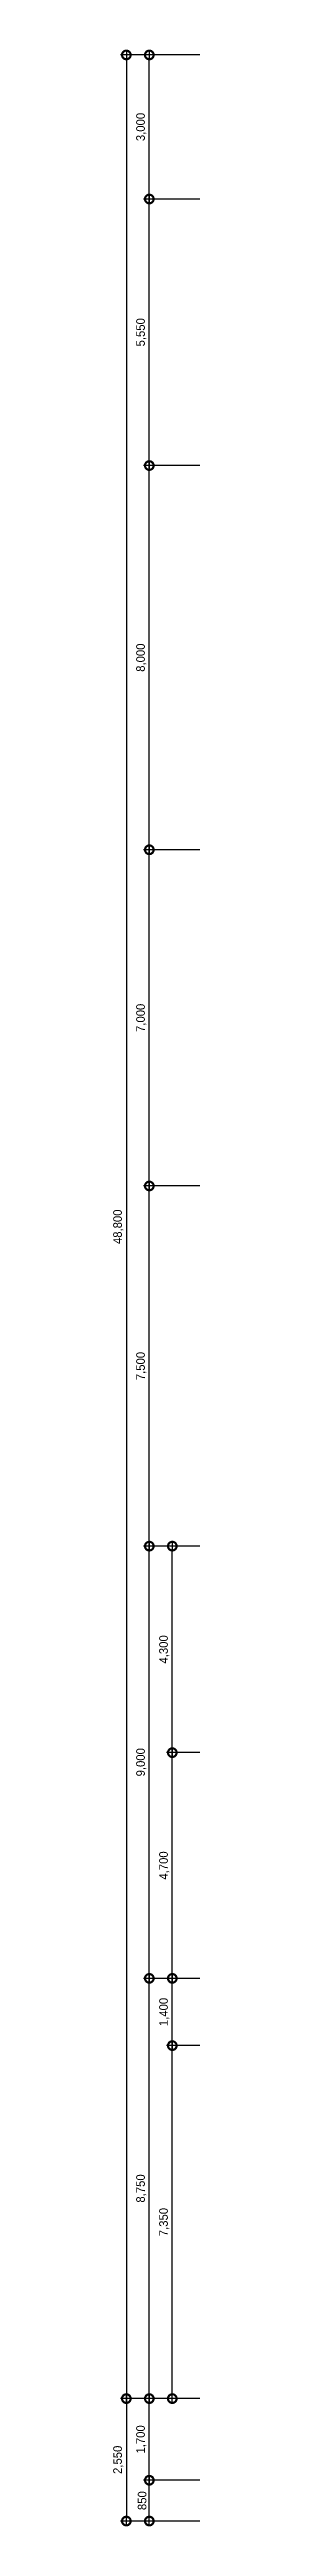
# Model space of a CAD drawing. Header units: millimetres. Extents: x -56316 to 123720, y -36837 to 55569.
# Drawn here: x -5063 to -3066, y -2663 to 48913 of the extents above; entities that cross this region are included whole.
import ezdxf

# ---------------------------------------------------------------- set-up
doc = ezdxf.new("R2010")
doc.units = ezdxf.units.MM
doc.header["$LTSCALE"] = 60
doc.layers.get('Defpoints').update_dxf_attribs({"color": 151})
doc.layers.add('A-DIM', color=7, linetype='Continuous')
doc.layers.add('NOPLOT-DIM', color=191, linetype='Continuous', plot=False)
doc.styles.add('Gdim', font='Dotum.ttf')
doc.dimstyles.new('Gdim60', dxfattribs={"dimscale": 60, "dimtxt": 3, "dimasz": 1, "dimexe": 2, "dimexo": 3, "dimgap": 1, "dimtad": 1, "dimdec": 0, "dimdsep": 46, "dimlunit": 6, "dimtxsty": 'Gdim', "dimblk": 'G3-DOT', "dimcen": 2.5, "dimdle": 2, "dimclrd": 1, "dimclre": 1, "dimclrt": 256, "dimazin": 2, "dimtfac": 1, "dimtdec": 0, "dimtix": 1, "dimtmove": 2, "dimatfit": 3, "dimldrblk": 'DOTSMALL', "dimfxl": 0, "dimtolj": 1, "dimtzin": 0, "dimarcsym": 0})

msp = doc.modelspace()

# ---------------------------------------------------------------- blocks, each defined once
blk = doc.blocks.new('G3-DOT')
at = {"layer": 'A-DIM', "color": 1, "linetype": 'ByBlock'}
blk.add_line((1.5, 0), (-1.5, 0), dxfattribs=at)
at = {"layer": 'A-DIM', "color": 1, "linetype": 'ByBlock', "const_width": 3}
blk.add_lwpolyline([(0.375, 0, 1), (-0.375, 0, 1)], format="xyb", close=True, dxfattribs=at)
blk = doc.blocks.new('*D88')
at = {"layer": 'Defpoints', "color": 0, "transparency": 16777216}
for p in [(-3066, 48800), (-3066, 0), (-4778, 0)]:
    blk.add_point(p, dxfattribs=at)
at = {"layer": 'NOPLOT-DIM', "color": 1, "lineweight": -2, "transparency": 16777216}
for p, q in [((-3246, 48800), (-4898, 48800)), ((-4778, 48740), (-4778, 60)), ((-3246, 0), (-4898, 0))]:
    blk.add_line(p, q, dxfattribs=at)
at = {"layer": 'NOPLOT-DIM', "color": 1, "lineweight": -2, "transparency": 16777216, "xscale": 60, "yscale": 60, "zscale": 60}
for p, rotation in [((-4778, 48800), 90), ((-4778, 0), 270)]:
    blk.add_blockref('G3-DOT', p, dxfattribs=dict(at, rotation=rotation))
at = {"layer": 'NOPLOT-DIM', "transparency": 16777216, "insert": (-4945, 24400), "char_height": 180, "attachment_point": 5, "rotation": 90, "style": 'Gdim'}
blk.add_mtext('\\A1;48,800', dxfattribs=at)
blk = doc.blocks.new('_DotSmall')
at = {"color": 0, "linetype": 'ByBlock', "const_width": 0.5}
blk.add_lwpolyline([(-0.0625, 0, 1), (0.0625, 0, 1)], format="xyb", close=True, dxfattribs=at)
blk = doc.blocks.new('*D89')
at = {"layer": 'Defpoints', "color": 0, "transparency": 16777216}
for p in [(-4298, 8750), (-3066, 8750), (-3066, 0)]:
    blk.add_point(p, dxfattribs=at)
at = {"layer": 'NOPLOT-DIM', "color": 1, "lineweight": -2, "transparency": 16777216}
for p, q in [((-3246, 8750), (-4418, 8750)), ((-4298, 60), (-4298, 8690)), ((-3246, 0), (-4418, 0))]:
    blk.add_line(p, q, dxfattribs=at)
at = {"layer": 'NOPLOT-DIM', "color": 1, "lineweight": -2, "transparency": 16777216, "xscale": 60, "yscale": 60, "zscale": 60}
for p, rotation in [((-4298, 8750), 90), ((-4298, 0), 270)]:
    blk.add_blockref('G3-DOT', p, dxfattribs=dict(at, rotation=rotation))
at = {"layer": 'NOPLOT-DIM', "transparency": 16777216, "insert": (-4465, 4375), "char_height": 180, "attachment_point": 5, "rotation": 90, "style": 'Gdim'}
blk.add_mtext('\\A1;8,750', dxfattribs=at)
blk = doc.blocks.new('*D90')
at = {"layer": 'Defpoints', "color": 0, "transparency": 16777216}
for p in [(-4298, 17750), (-3066, 17750), (-3066, 8750)]:
    blk.add_point(p, dxfattribs=at)
at = {"layer": 'NOPLOT-DIM', "color": 1, "lineweight": -2, "transparency": 16777216}
for p, q in [((-3246, 17750), (-4418, 17750)), ((-4298, 8810), (-4298, 17690)), ((-3246, 8750), (-4418, 8750))]:
    blk.add_line(p, q, dxfattribs=at)
at = {"layer": 'NOPLOT-DIM', "color": 1, "lineweight": -2, "transparency": 16777216, "xscale": 60, "yscale": 60, "zscale": 60}
for p, rotation in [((-4298, 17750), 90), ((-4298, 8750), 270)]:
    blk.add_blockref('G3-DOT', p, dxfattribs=dict(at, rotation=rotation))
at = {"layer": 'NOPLOT-DIM', "transparency": 16777216, "insert": (-4465, 13250), "char_height": 180, "attachment_point": 5, "rotation": 90, "style": 'Gdim'}
blk.add_mtext('\\A1;9,000', dxfattribs=at)
blk = doc.blocks.new('*D91')
at = {"layer": 'Defpoints', "color": 0, "transparency": 16777216}
for p in [(-4298, 25250), (-3066, 25250), (-3066, 17750)]:
    blk.add_point(p, dxfattribs=at)
at = {"layer": 'NOPLOT-DIM', "color": 1, "lineweight": -2, "transparency": 16777216}
for p, q in [((-3246, 25250), (-4418, 25250)), ((-4298, 17810), (-4298, 25190)), ((-3246, 17750), (-4418, 17750))]:
    blk.add_line(p, q, dxfattribs=at)
at = {"layer": 'NOPLOT-DIM', "color": 1, "lineweight": -2, "transparency": 16777216, "xscale": 60, "yscale": 60, "zscale": 60}
for p, rotation in [((-4298, 25250), 90), ((-4298, 17750), 270)]:
    blk.add_blockref('G3-DOT', p, dxfattribs=dict(at, rotation=rotation))
at = {"layer": 'NOPLOT-DIM', "transparency": 16777216, "insert": (-4465, 21500), "char_height": 180, "attachment_point": 5, "rotation": 90, "style": 'Gdim'}
blk.add_mtext('\\A1;7,500', dxfattribs=at)
blk = doc.blocks.new('*D92')
at = {"layer": 'Defpoints', "color": 0, "transparency": 16777216}
for p in [(-4298, 32250), (-3066, 32250), (-3066, 25250)]:
    blk.add_point(p, dxfattribs=at)
at = {"layer": 'NOPLOT-DIM', "color": 1, "lineweight": -2, "transparency": 16777216}
for p, q in [((-3246, 32250), (-4418, 32250)), ((-4298, 25310), (-4298, 32190)), ((-3246, 25250), (-4418, 25250))]:
    blk.add_line(p, q, dxfattribs=at)
at = {"layer": 'NOPLOT-DIM', "color": 1, "lineweight": -2, "transparency": 16777216, "xscale": 60, "yscale": 60, "zscale": 60}
for p, rotation in [((-4298, 32250), 90), ((-4298, 25250), 270)]:
    blk.add_blockref('G3-DOT', p, dxfattribs=dict(at, rotation=rotation))
at = {"layer": 'NOPLOT-DIM', "transparency": 16777216, "insert": (-4465, 28750), "char_height": 180, "attachment_point": 5, "rotation": 90, "style": 'Gdim'}
blk.add_mtext('\\A1;7,000', dxfattribs=at)
blk = doc.blocks.new('*D93')
at = {"layer": 'Defpoints', "color": 0, "transparency": 16777216}
for p in [(-4298, 40250), (-3066, 40250), (-3066, 32250)]:
    blk.add_point(p, dxfattribs=at)
at = {"layer": 'NOPLOT-DIM', "color": 1, "lineweight": -2, "transparency": 16777216}
for p, q in [((-3246, 40250), (-4418, 40250)), ((-4298, 32310), (-4298, 40190)), ((-3246, 32250), (-4418, 32250))]:
    blk.add_line(p, q, dxfattribs=at)
at = {"layer": 'NOPLOT-DIM', "color": 1, "lineweight": -2, "transparency": 16777216, "xscale": 60, "yscale": 60, "zscale": 60}
for p, rotation in [((-4298, 40250), 90), ((-4298, 32250), 270)]:
    blk.add_blockref('G3-DOT', p, dxfattribs=dict(at, rotation=rotation))
at = {"layer": 'NOPLOT-DIM', "transparency": 16777216, "insert": (-4465, 36250), "char_height": 180, "attachment_point": 5, "rotation": 90, "style": 'Gdim'}
blk.add_mtext('\\A1;8,000', dxfattribs=at)
blk = doc.blocks.new('*D94')
at = {"layer": 'Defpoints', "color": 0, "transparency": 16777216}
for p in [(-4298, 45800), (-3066, 45800), (-3066, 40250)]:
    blk.add_point(p, dxfattribs=at)
at = {"layer": 'NOPLOT-DIM', "color": 1, "lineweight": -2, "transparency": 16777216}
for p, q in [((-3246, 45800), (-4418, 45800)), ((-4298, 40310), (-4298, 45740)), ((-3246, 40250), (-4418, 40250))]:
    blk.add_line(p, q, dxfattribs=at)
at = {"layer": 'NOPLOT-DIM', "color": 1, "lineweight": -2, "transparency": 16777216, "xscale": 60, "yscale": 60, "zscale": 60}
for p, rotation in [((-4298, 45800), 90), ((-4298, 40250), 270)]:
    blk.add_blockref('G3-DOT', p, dxfattribs=dict(at, rotation=rotation))
at = {"layer": 'NOPLOT-DIM', "transparency": 16777216, "insert": (-4465, 43025), "char_height": 180, "attachment_point": 5, "rotation": 90, "style": 'Gdim'}
blk.add_mtext('\\A1;5,550', dxfattribs=at)
blk = doc.blocks.new('*D95')
at = {"layer": 'Defpoints', "color": 0, "transparency": 16777216}
for p in [(-4298, 48800), (-3066, 48800), (-3066, 45800)]:
    blk.add_point(p, dxfattribs=at)
at = {"layer": 'NOPLOT-DIM', "color": 1, "lineweight": -2, "transparency": 16777216}
for p, q in [((-3246, 48800), (-4418, 48800)), ((-4298, 45860), (-4298, 48740)), ((-3246, 45800), (-4418, 45800))]:
    blk.add_line(p, q, dxfattribs=at)
at = {"layer": 'NOPLOT-DIM', "color": 1, "lineweight": -2, "transparency": 16777216, "xscale": 60, "yscale": 60, "zscale": 60}
for p, rotation in [((-4298, 48800), 90), ((-4298, 45800), 270)]:
    blk.add_blockref('G3-DOT', p, dxfattribs=dict(at, rotation=rotation))
at = {"layer": 'NOPLOT-DIM', "transparency": 16777216, "insert": (-4465, 47300), "char_height": 180, "attachment_point": 5, "rotation": 90, "style": 'Gdim'}
blk.add_mtext('\\A1;3,000', dxfattribs=at)
blk = doc.blocks.new('*D99')
at = {"layer": 'Defpoints', "color": 0, "transparency": 16777216}
for p in [(-3066, 0), (-4778, -2550), (-3066, -2550)]:
    blk.add_point(p, dxfattribs=at)
at = {"layer": 'NOPLOT-DIM', "color": 1, "lineweight": -2, "transparency": 16777216}
for p, q in [((-3246, 0), (-4898, 0)), ((-4778, -60), (-4778, -2490)), ((-3246, -2550), (-4898, -2550))]:
    blk.add_line(p, q, dxfattribs=at)
at = {"layer": 'NOPLOT-DIM', "color": 1, "lineweight": -2, "transparency": 16777216, "xscale": 60, "yscale": 60, "zscale": 60}
for p, rotation in [((-4778, 0), 90), ((-4778, -2550), 270)]:
    blk.add_blockref('G3-DOT', p, dxfattribs=dict(at, rotation=rotation))
at = {"layer": 'NOPLOT-DIM', "transparency": 16777216, "insert": (-4945, -1275), "char_height": 180, "attachment_point": 5, "rotation": 90, "style": 'Gdim'}
blk.add_mtext('\\A1;2,550', dxfattribs=at)
blk = doc.blocks.new('*D121')
at = {"layer": 'Defpoints', "color": 0, "transparency": 16777216}
for p in [(-3066, 0), (-4298, 0), (-3066, -1700)]:
    blk.add_point(p, dxfattribs=at)
at = {"layer": 'NOPLOT-DIM', "color": 1, "lineweight": -2, "transparency": 16777216}
for p, q in [((-3246, 0), (-4418, 0)), ((-4298, -1640), (-4298, -60)), ((-3246, -1700), (-4418, -1700))]:
    blk.add_line(p, q, dxfattribs=at)
at = {"layer": 'NOPLOT-DIM', "color": 1, "lineweight": -2, "transparency": 16777216, "xscale": 60, "yscale": 60, "zscale": 60}
for p, rotation in [((-4298, 0), 90), ((-4298, -1700), 270)]:
    blk.add_blockref('G3-DOT', p, dxfattribs=dict(at, rotation=rotation))
at = {"layer": 'NOPLOT-DIM', "transparency": 16777216, "insert": (-4465, -850), "char_height": 180, "attachment_point": 5, "rotation": 90, "style": 'Gdim'}
blk.add_mtext('\\A1;1,700', dxfattribs=at)
blk = doc.blocks.new('*D122')
at = {"layer": 'Defpoints', "color": 0, "transparency": 16777216}
for p in [(-4298, -1700), (-3066, -1700), (-3066, -2550)]:
    blk.add_point(p, dxfattribs=at)
at = {"layer": 'NOPLOT-DIM', "color": 1, "lineweight": -2, "transparency": 16777216}
for p, q in [((-3246, -1700), (-4418, -1700)), ((-4298, -2490), (-4298, -1760)), ((-3246, -2550), (-4418, -2550))]:
    blk.add_line(p, q, dxfattribs=at)
at = {"layer": 'NOPLOT-DIM', "color": 1, "lineweight": -2, "transparency": 16777216, "xscale": 60, "yscale": 60, "zscale": 60}
for p, rotation in [((-4298, -1700), 90), ((-4298, -2550), 270)]:
    blk.add_blockref('G3-DOT', p, dxfattribs=dict(at, rotation=rotation))
at = {"layer": 'NOPLOT-DIM', "transparency": 16777216, "insert": (-4448, -2125), "char_height": 180, "attachment_point": 5, "rotation": 90, "style": 'Gdim'}
blk.add_mtext('\\A1;850', dxfattribs=at)
blk = doc.blocks.new('*D113')
at = {"layer": 'Defpoints', "color": 0, "transparency": 16777216}
for p in [(-3818, 13450), (-3066, 13450), (-3066, 8750)]:
    blk.add_point(p, dxfattribs=at)
at = {"layer": 'NOPLOT-DIM', "color": 1, "lineweight": -2, "transparency": 16777216}
for p, q in [((-3246, 13450), (-3938, 13450)), ((-3818, 8810), (-3818, 13390)), ((-3246, 8750), (-3938, 8750))]:
    blk.add_line(p, q, dxfattribs=at)
at = {"layer": 'NOPLOT-DIM', "color": 1, "lineweight": -2, "transparency": 16777216, "xscale": 60, "yscale": 60, "zscale": 60}
for p, rotation in [((-3818, 13450), 90), ((-3818, 8750), 270)]:
    blk.add_blockref('G3-DOT', p, dxfattribs=dict(at, rotation=rotation))
at = {"layer": 'NOPLOT-DIM', "transparency": 16777216, "insert": (-3985, 11100), "char_height": 180, "attachment_point": 5, "rotation": 90, "style": 'Gdim'}
blk.add_mtext('\\A1;4,700', dxfattribs=at)
blk = doc.blocks.new('*D114')
at = {"layer": 'Defpoints', "color": 0, "transparency": 16777216}
for p in [(-3818, 17750), (-3066, 17750), (-3066, 13450)]:
    blk.add_point(p, dxfattribs=at)
at = {"layer": 'NOPLOT-DIM', "color": 1, "lineweight": -2, "transparency": 16777216}
for p, q in [((-3246, 17750), (-3938, 17750)), ((-3818, 13510), (-3818, 17690)), ((-3246, 13450), (-3938, 13450))]:
    blk.add_line(p, q, dxfattribs=at)
at = {"layer": 'NOPLOT-DIM', "color": 1, "lineweight": -2, "transparency": 16777216, "xscale": 60, "yscale": 60, "zscale": 60}
for p, rotation in [((-3818, 17750), 90), ((-3818, 13450), 270)]:
    blk.add_blockref('G3-DOT', p, dxfattribs=dict(at, rotation=rotation))
at = {"layer": 'NOPLOT-DIM', "transparency": 16777216, "insert": (-3985, 15600), "char_height": 180, "attachment_point": 5, "rotation": 90, "style": 'Gdim'}
blk.add_mtext('\\A1;4,300', dxfattribs=at)
blk = doc.blocks.new('*D119')
at = {"layer": 'Defpoints', "color": 0, "transparency": 16777216}
for p in [(-3818, 8750), (-3066, 8750), (-3066, 7350)]:
    blk.add_point(p, dxfattribs=at)
at = {"layer": 'NOPLOT-DIM', "color": 1, "lineweight": -2, "transparency": 16777216}
for p, q in [((-3246, 8750), (-3938, 8750)), ((-3818, 7410), (-3818, 8690)), ((-3246, 7350), (-3938, 7350))]:
    blk.add_line(p, q, dxfattribs=at)
at = {"layer": 'NOPLOT-DIM', "color": 1, "lineweight": -2, "transparency": 16777216, "xscale": 60, "yscale": 60, "zscale": 60}
for p, rotation in [((-3818, 8750), 90), ((-3818, 7350), 270)]:
    blk.add_blockref('G3-DOT', p, dxfattribs=dict(at, rotation=rotation))
at = {"layer": 'NOPLOT-DIM', "transparency": 16777216, "insert": (-3985, 8050), "char_height": 180, "attachment_point": 5, "rotation": 90, "style": 'Gdim'}
blk.add_mtext('\\A1;1,400', dxfattribs=at)
blk = doc.blocks.new('*D120')
at = {"layer": 'Defpoints', "color": 0, "transparency": 16777216}
for p in [(-3818, 7350), (-3066, 7350), (-3066, 0)]:
    blk.add_point(p, dxfattribs=at)
at = {"layer": 'NOPLOT-DIM', "color": 1, "lineweight": -2, "transparency": 16777216}
for p, q in [((-3246, 7350), (-3938, 7350)), ((-3818, 60), (-3818, 7290)), ((-3246, 0), (-3938, 0))]:
    blk.add_line(p, q, dxfattribs=at)
at = {"layer": 'NOPLOT-DIM', "color": 1, "lineweight": -2, "transparency": 16777216, "xscale": 60, "yscale": 60, "zscale": 60}
for p, rotation in [((-3818, 7350), 90), ((-3818, 0), 270)]:
    blk.add_blockref('G3-DOT', p, dxfattribs=dict(at, rotation=rotation))
at = {"layer": 'NOPLOT-DIM', "transparency": 16777216, "insert": (-3985, 3675), "char_height": 180, "attachment_point": 5, "rotation": 90, "style": 'Gdim'}
blk.add_mtext('\\A1;7,350', dxfattribs=at)

# ---------------------------------------------------------------- dimensions: what is measured, and where the dimension line sits
at = {"layer": 'NOPLOT-DIM'}
for base, p1, p2, picture, middle in [((-4777.8, 0), (-3065.7, 48800), (-3065.7, 0), '*D88', (-4945.2, 24400)), ((-4297.8, 48800), (-3065.7, 45800), (-3065.7, 48800), '*D95', (-4465.2, 47300)), ((-4297.8, 45800), (-3065.7, 40250), (-3065.7, 45800), '*D94', (-4465.2, 43025)), ((-4297.8, 40250), (-3065.7, 32250), (-3065.7, 40250), '*D93', (-4465.2, 36250)), ((-4297.8, 32250), (-3065.7, 25250), (-3065.7, 32250), '*D92', (-4465.2, 28750)), ((-4297.8, 25250), (-3065.7, 17750), (-3065.7, 25250), '*D91', (-4465.2, 21500)), ((-4297.8, 17750), (-3065.7, 8750), (-3065.7, 17750), '*D90', (-4465.2, 13250)), ((-3817.8, 17750), (-3065.7, 13450), (-3065.7, 17750), '*D114', (-3985.2, 15600)), ((-3817.8, 13450), (-3065.7, 8750), (-3065.7, 13450), '*D113', (-3985.2, 11100)), ((-4297.8, 8750), (-3065.7, 0), (-3065.7, 8750), '*D89', (-4465.2, 4375)), ((-3817.8, 8750), (-3065.7, 7350), (-3065.7, 8750), '*D119', (-3985.2, 8050)), ((-3817.8, 7350), (-3065.7, 0), (-3065.7, 7350), '*D120', (-3985.2, 3675)), ((-4777.8, -2550), (-3065.7, 0), (-3065.7, -2550), '*D99', (-4945.2, -1275)), ((-4297.8, 0), (-3065.7, -1700), (-3065.7, 0), '*D121', (-4465.2, -850)), ((-4297.8, -1700), (-3065.7, -2550), (-3065.7, -1700), '*D122', (-4447.9, -2125))]:
    dim = msp.add_linear_dim(base=base, p1=p1, p2=p2, angle=90, dimstyle='Gdim60', dxfattribs=at)
    dim.commit()
    dim.dimension.update_dxf_attribs({"geometry": picture, "text_midpoint": middle})

doc.saveas('drawing.dxf')
